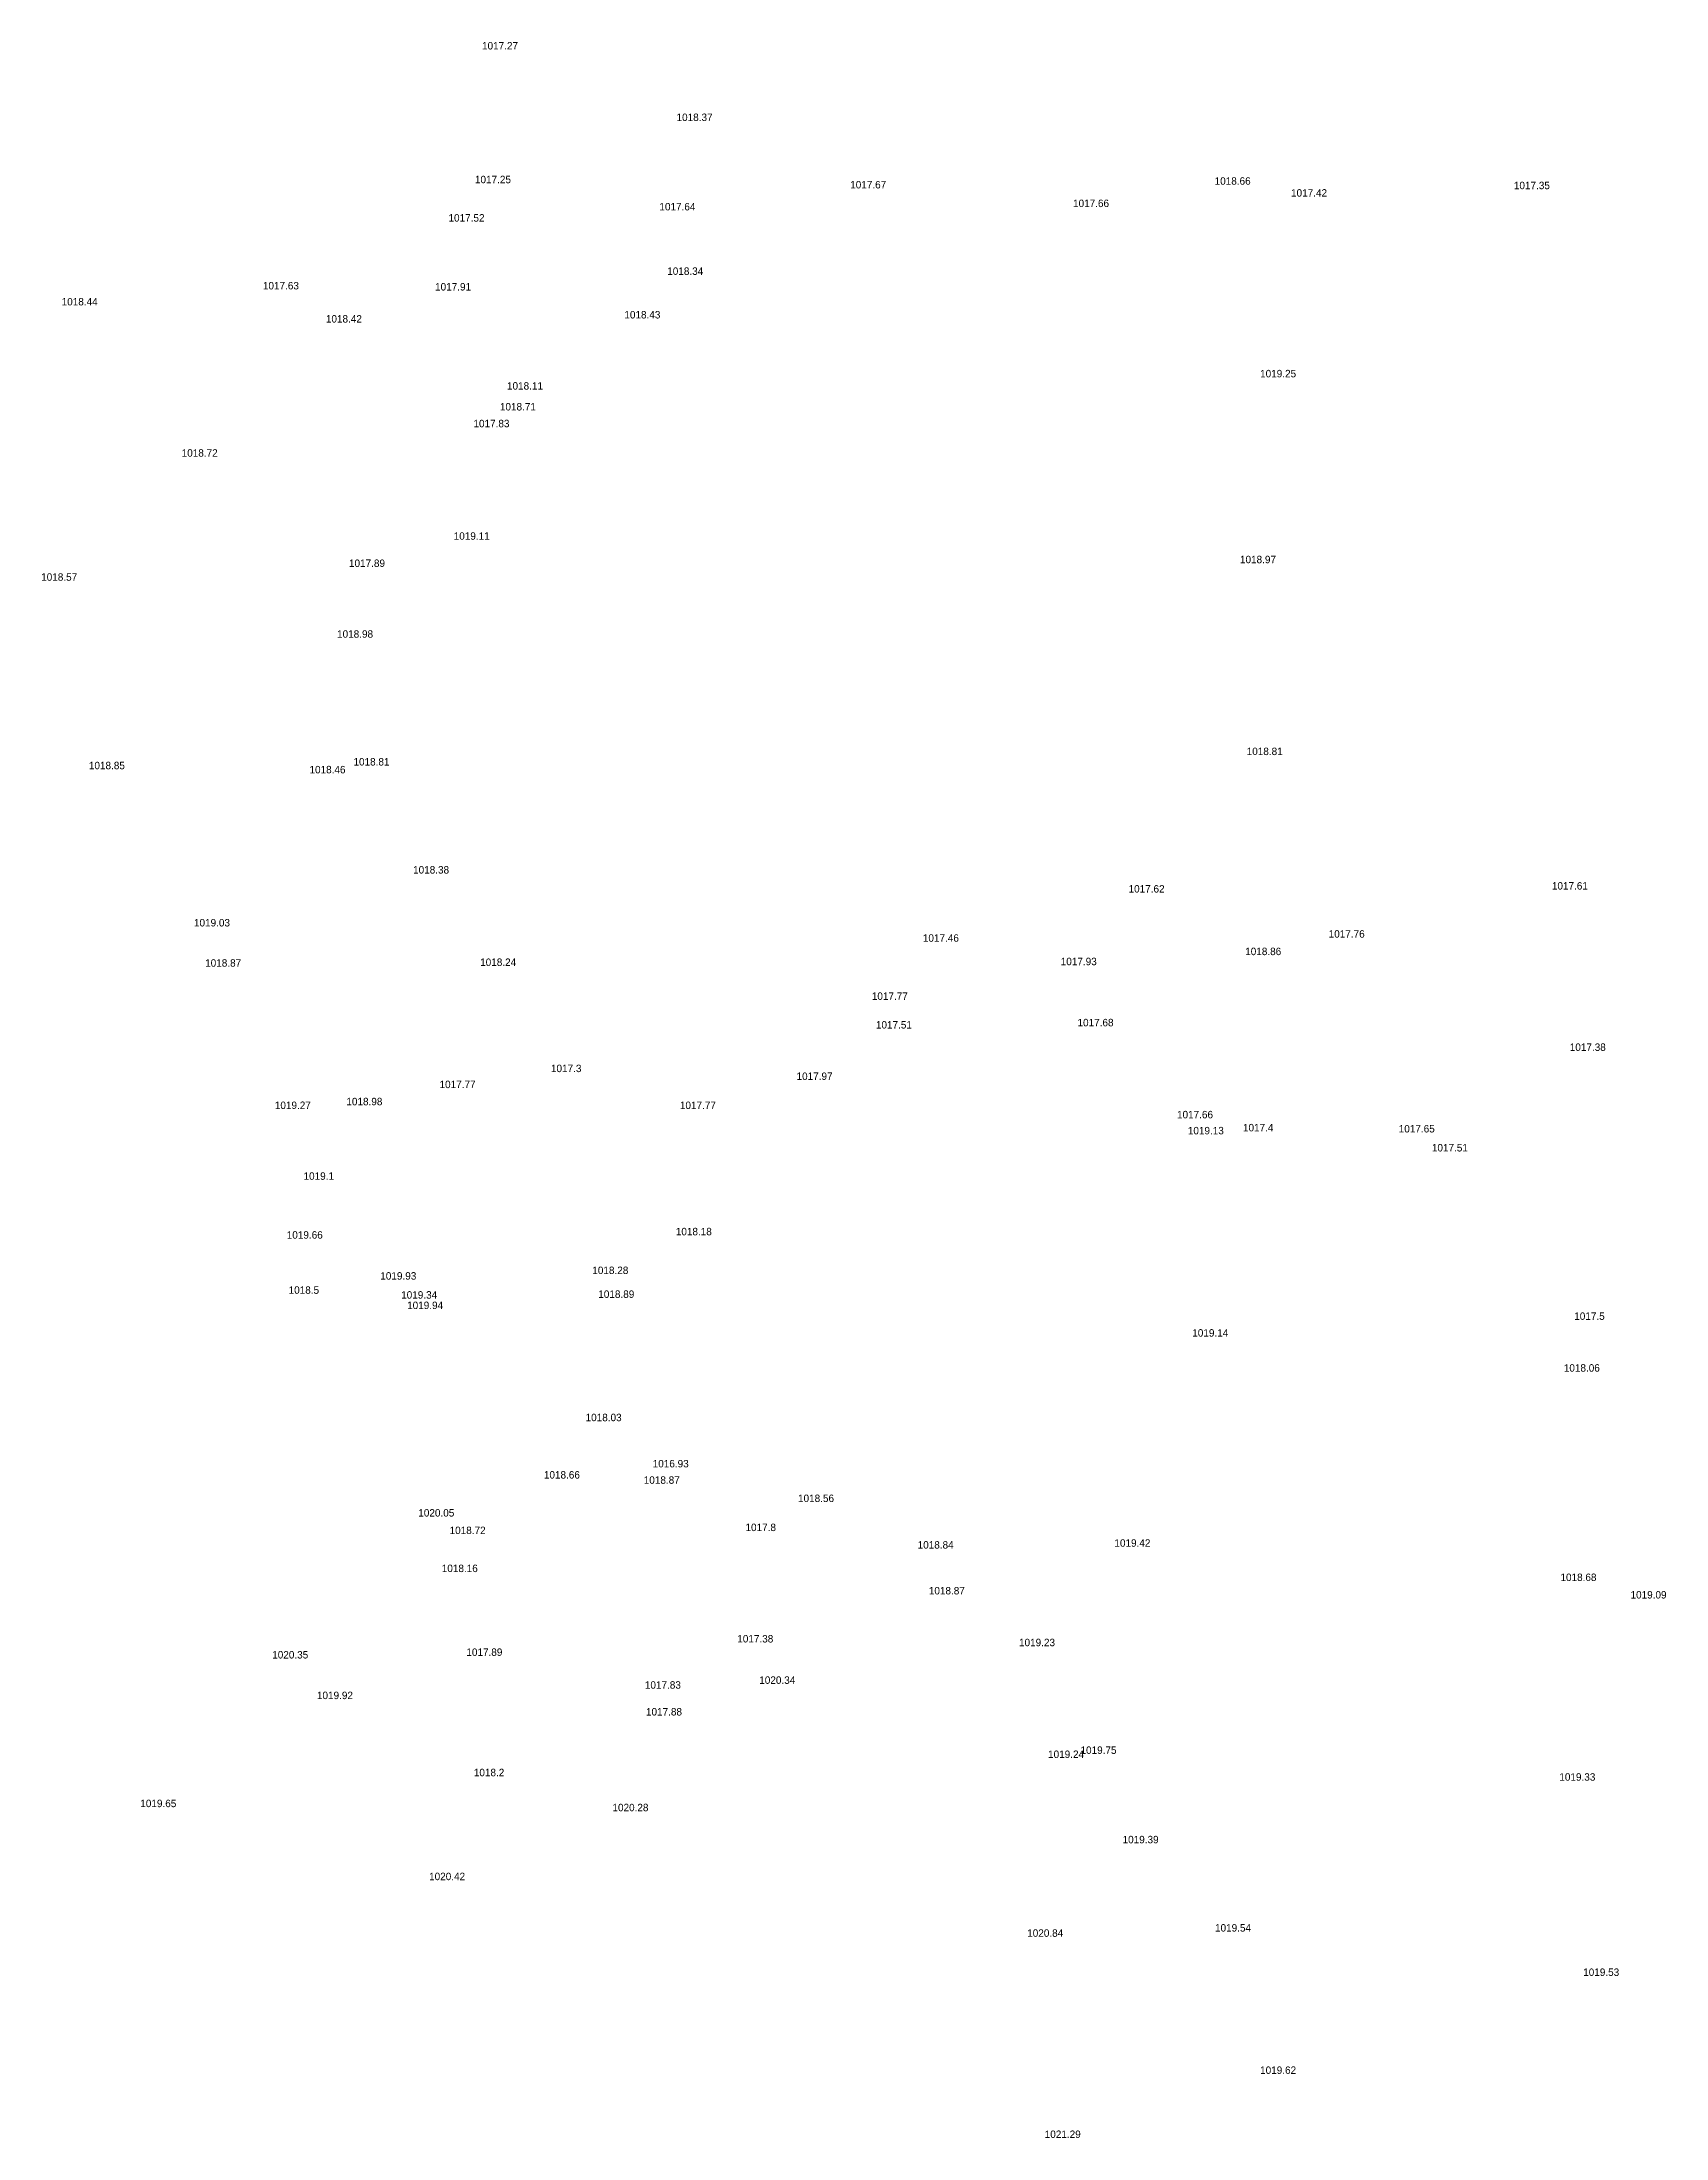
# Model space of a CAD drawing. Header units: inches. Extents: x 628884 to 629912, y 4519174 to 4520145.
# Drawn here: x 629204.2 to 629247.8, y 4519839.6 to 4519895.9 of the extents above; entities that cross this region are included whole.
import ezdxf

# ---------------------------------------------------------------- set-up
doc = ezdxf.new("R2010")
doc.units = ezdxf.units.IN
doc.header["$MEASUREMENT"] = 0

msp = doc.modelspace()

# ---------------------------------------------------------------- texts
for s, p in [('1017.27', (629216.03, 4519895.66, 1017.27)), ('1018.37', (629221.25, 4519893.74, 1018.37)), ('1017.25', (629215.84, 4519892.07, 1017.25)), ('1017.67', (629225.91, 4519891.93, 1017.67)), ('1018.66', (629235.69, 4519892.03, 1018.66)), ('1017.42', (629237.74, 4519891.71, 1017.42)), ('1017.35', (629243.72, 4519891.91, 1017.35)), ('1017.64', (629220.79, 4519891.34, 1017.64)), ('1017.66', (629231.89, 4519891.43, 1017.66)), ('1017.52', (629215.13, 4519891.04, 1017.52)), ('1018.34', (629221, 4519889.61, 1018.34)), ('1017.63', (629210.15, 4519889.22, 1017.63)), ('1017.91', (629214.77, 4519889.19, 1017.91)), ('1018.44', (629204.75, 4519888.79, 1018.44)), ('1018.42', (629211.84, 4519888.33, 1018.42)), ('1018.43', (629219.85, 4519888.44, 1018.43)), ('1019.25', (629236.91, 4519886.86, 1019.25)), ('1018.11', (629216.7, 4519886.53, 1018.11)), ('1017.83', (629215.8, 4519885.52, 1017.83)), ('1018.71', (629216.51, 4519885.97, 1018.71)), ('1018.72', (629207.97, 4519884.73, 1018.72)), ('1019.11', (629215.27, 4519882.5, 1019.11)), ('1017.89', (629212.46, 4519881.77, 1017.89)), ('1018.97', (629236.37, 4519881.87, 1018.97)), ('1018.57', (629204.2, 4519881.4, 1018.57)), ('1018.98', (629212.14, 4519879.87, 1018.98)), ('1018.81', (629212.58, 4519876.44, 1018.81)), ('1018.81', (629236.55, 4519876.72, 1018.81)), ('1018.85', (629205.48, 4519876.34, 1018.85)), ('1018.46', (629211.4, 4519876.23, 1018.46)), ('1018.38', (629214.18, 4519873.54, 1018.38)), ('1017.61', (629244.74, 4519873.11, 1017.61)), ('1017.62', (629233.38, 4519873.03, 1017.62)), ('1019.03', (629208.3, 4519872.12, 1019.03)), ('1017.46', (629227.86, 4519871.71, 1017.46)), ('1017.76', (629238.75, 4519871.82, 1017.76)), ('1018.87', (629208.6, 4519871.04, 1018.87)), ('1018.24', (629215.98, 4519871.06, 1018.24)), ('1017.93', (629231.56, 4519871.08, 1017.93)), ('1018.86', (629236.51, 4519871.35, 1018.86)), ('1017.77', (629226.49, 4519870.15, 1017.77)), ('1017.51', (629226.6, 4519869.38, 1017.51)), ('1017.68', (629232.01, 4519869.44, 1017.68)), ('1017.38', (629245.22, 4519868.78, 1017.38)), ('1017.3', (629217.88, 4519868.21, 1017.3)), ('1017.97', (629224.47, 4519868, 1017.97)), ('1017.77', (629214.89, 4519867.78, 1017.77)), ('1019.27', (629210.47, 4519867.22, 1019.27)), ('1018.98', (629212.39, 4519867.32, 1018.98)), ('1017.77', (629221.34, 4519867.22, 1017.77)), ('1017.66', (629234.68, 4519866.97, 1017.66)), ('1019.13', (629234.97, 4519866.54, 1019.13)), ('1017.4', (629236.45, 4519866.62, 1017.4)), ('1017.65', (629240.63, 4519866.59, 1017.65)), ('1017.51', (629241.52, 4519866.08, 1017.51)), ('1019.1', (629211.24, 4519865.32, 1019.1)), ('1019.66', (629210.79, 4519863.74, 1019.66)), ('1018.18', (629221.23, 4519863.83, 1018.18)), ('1019.93', (629213.3, 4519862.64, 1019.93)), ('1018.28', (629218.99, 4519862.79, 1018.28)), ('1018.5', (629210.84, 4519862.26, 1018.5)), ('1019.34', (629213.86, 4519862.13, 1019.34)), ('1019.94', (629214.02, 4519861.85, 1019.94)), ('1018.89', (629219.15, 4519862.15, 1018.89)), ('1017.5', (629245.34, 4519861.56, 1017.5)), ('1019.14', (629235.09, 4519861.11, 1019.14)), ('1018.06', (629245.06, 4519860.17, 1018.06)), ('1018.03', (629218.81, 4519858.84, 1018.03)), ('1018.66', (629217.69, 4519857.3, 1018.66)), ('1016.93', (629220.61, 4519857.6, 1016.93)), ('1018.87', (629220.37, 4519857.16, 1018.87)), ('1020.05', (629214.32, 4519856.28, 1020.05)), ('1018.56', (629224.51, 4519856.67, 1018.56)), ('1018.72', (629215.16, 4519855.81, 1018.72)), ('1017.8', (629223.1, 4519855.89, 1017.8)), ('1018.84', (629227.72, 4519855.42, 1018.84)), ('1019.42', (629233, 4519855.47, 1019.42)), ('1018.16', (629214.95, 4519854.79, 1018.16)), ('1018.68', (629244.97, 4519854.55, 1018.68)), ('1018.87', (629228.02, 4519854.19, 1018.87)), ('1019.09', (629246.85, 4519854.08, 1019.09)), ('1017.38', (629222.88, 4519852.9, 1017.38)), ('1019.23', (629230.44, 4519852.8, 1019.23)), ('1020.35', (629210.4, 4519852.47, 1020.35)), ('1017.89', (629215.61, 4519852.54, 1017.89)), ('1020.34', (629223.47, 4519851.79, 1020.34)), ('1019.92', (629211.6, 4519851.38, 1019.92)), ('1017.83', (629220.4, 4519851.66, 1017.83)), ('1017.88', (629220.43, 4519850.94, 1017.88)), ('1019.24', (629231.22, 4519849.8, 1019.24)), ('1019.75', (629232.09, 4519849.91, 1019.75)), ('1018.2', (629215.81, 4519849.31, 1018.2)), ('1019.33', (629244.94, 4519849.19, 1019.33)), ('1019.65', (629206.86, 4519848.48, 1019.65)), ('1020.28', (629219.53, 4519848.37, 1020.28)), ('1019.39', (629233.22, 4519847.51, 1019.39)), ('1020.42', (629214.61, 4519846.52, 1020.42)), ('1020.84', (629230.66, 4519845, 1020.84)), ('1019.54', (629235.7, 4519845.14, 1019.54)), ('1019.53', (629245.58, 4519843.95, 1019.53)), ('1019.62', (629236.91, 4519841.32, 1019.62)), ('1021.29', (629231.13, 4519839.6, 1021.29))]:
    msp.add_text(s, height=0.2).set_placement(p)

doc.saveas('drawing.dxf')
